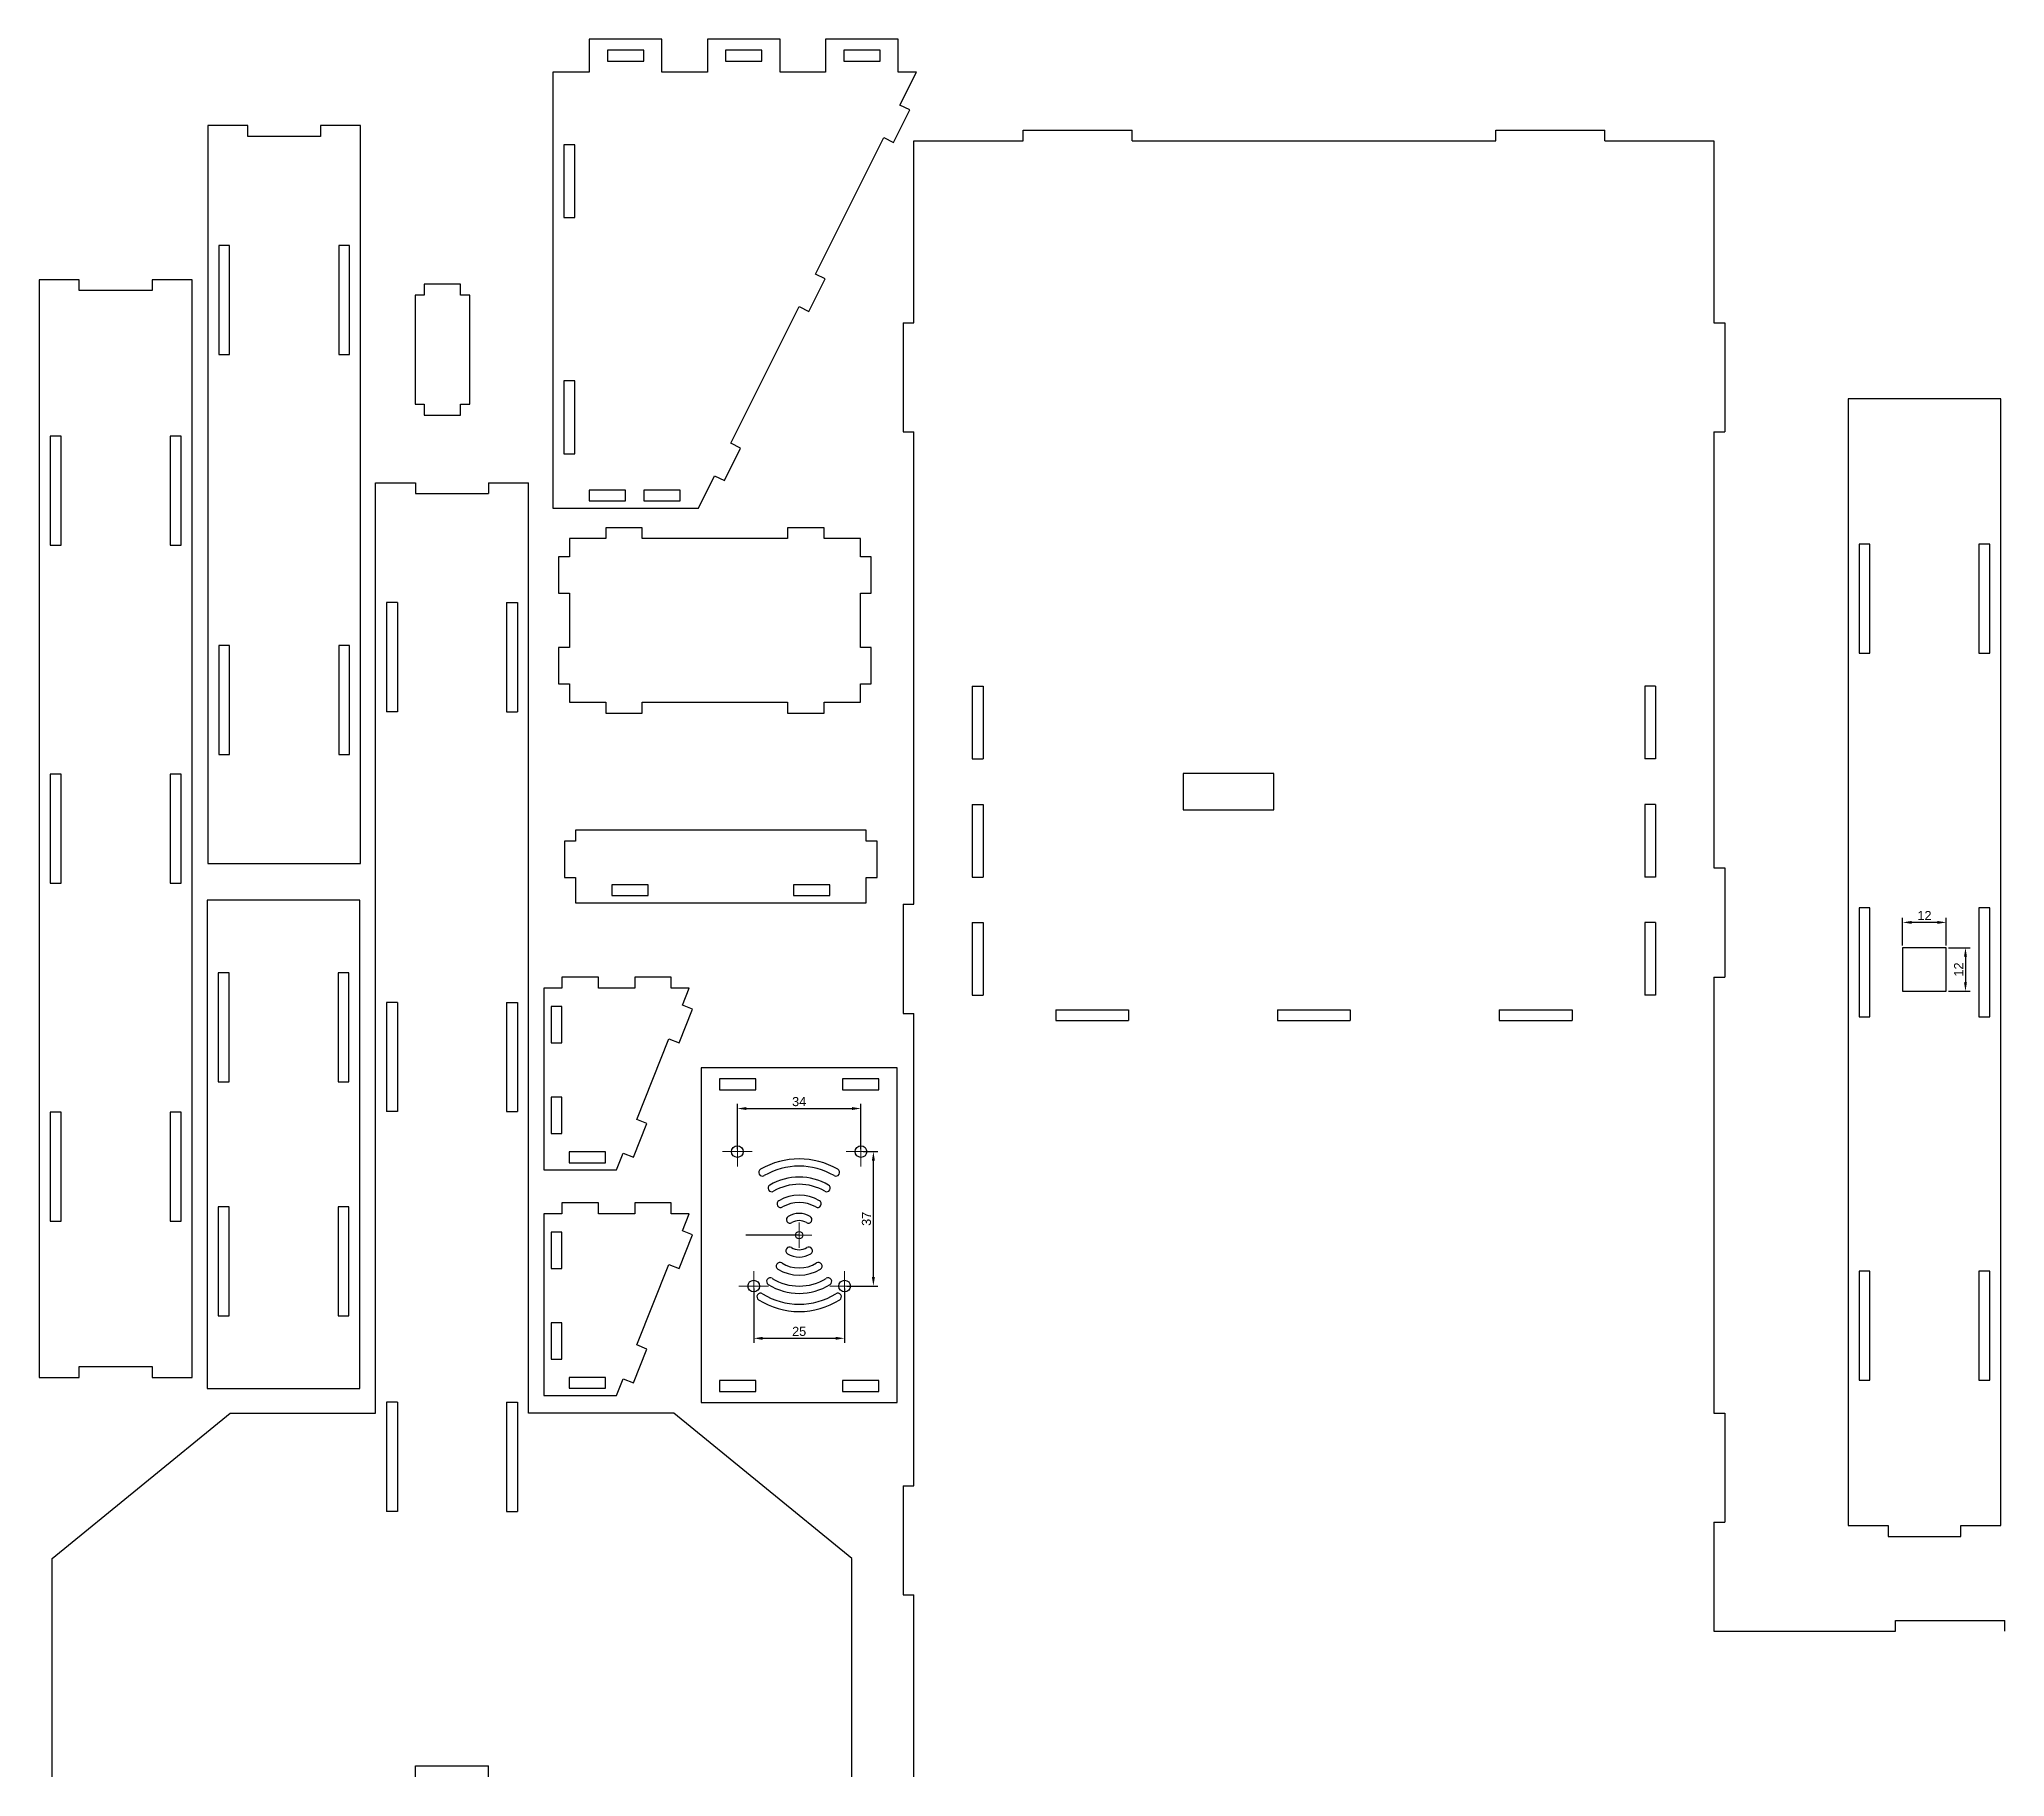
# Model space of a CAD drawing. Header units: millimetres. Extents: x 4721 to 6828, y 89 to 634.
# Drawn here: x 5342 to 5883, y 92 to 570 of the extents above; entities that cross this region are included whole.
import ezdxf

# ---------------------------------------------------------------- set-up
doc = ezdxf.new("R2010")
doc.units = ezdxf.units.MM
doc.styles.get("Standard").update_dxf_attribs({"font": 'arial.ttf'})
doc.dimstyles.new('ISO-25', dxfattribs={"dimtxt": 2.5, "dimasz": 2.5, "dimexe": 1.25, "dimexo": 0.625, "dimtad": 1, "dimtxsty": 'Standard', "dimcen": 2.5, "dimadec": 0, "dimazin": 0, "dimtfac": 1, "dimtmove": 0, "dimatfit": 3, "dimfxl": 1, "dimarcsym": 0})

msp = doc.modelspace()

# ---------------------------------------------------------------- blocks, each defined once
blk = doc.blocks.new('SW_CENTERMARKSYMBOL_9')
at = {"color": 0, "linetype": 'Continuous', "lineweight": 0}
for p, q in [((-0.5, 0), (-0.7, 0)), ((0, 0), (-0.5, 0)), ((0, 0.5), (0, 0.7)), ((0, 0), (0, 0.5)), ((0, 0), (0.5, 0)), ((0, 0), (0, -0.5)), ((0.5, 0), (0.7, 0)), ((0, -0.5), (0, -0.7))]:
    blk.add_line(p, q, dxfattribs=at)
blk = doc.blocks.new('SW_CENTERMARKSYMBOL_10')
at = {"color": 0, "linetype": 'Continuous', "lineweight": 0}
for p, q in [((-0.5, 0), (-0.82, 0)), ((0, 0), (-0.5, 0)), ((0, 0.5), (0, 0.82)), ((0, 0), (0, 0.5)), ((0, 0), (0.5, 0)), ((0, 0), (0, -0.5)), ((0.5, 0), (0.82, 0)), ((0, -0.5), (0, -0.82))]:
    blk.add_line(p, q, dxfattribs=at)
blk = doc.blocks.new('SW_CENTERMARKSYMBOL_12')
at = {"color": 0, "linetype": 'Continuous', "lineweight": 0}
for p, q in [((-0.5, 0), (-0.82, 0)), ((0, 0), (-0.5, 0)), ((0, 0.5), (0, 0.82)), ((0, 0), (0, 0.5)), ((0, 0), (0.5, 0)), ((0, 0), (0, -0.5)), ((0.5, 0), (0.82, 0)), ((0, -0.5), (0, -0.82))]:
    blk.add_line(p, q, dxfattribs=at)
blk = doc.blocks.new('*D48')
at = {"color": 0, "lineweight": -2, "transparency": 16777216}
for p, q in [((5534.39, 264.28), (5534.39, 276.75)), ((5568.39, 264.28), (5568.39, 276.75)), ((5536.89, 275.5), (5565.89, 275.5))]:
    blk.add_line(p, q, dxfattribs=at)
at = {"color": 0, "transparency": 16777216}
for points in [[(5536.89, 275.92), (5536.89, 275.09), (5534.39, 275.5)], [(5565.89, 275.92), (5565.89, 275.09), (5568.39, 275.5)]]:
    blk.add_solid(points, dxfattribs=at)
at = {"layer": 'Defpoints', "color": 0, "transparency": 16777216}
for p in [(5568.39, 275.5), (5534.39, 263.66), (5568.39, 263.66)]:
    blk.add_point(p, dxfattribs=at)
at = {"color": 0, "transparency": 16777216, "insert": (5551.39, 277.4), "char_height": 2.5, "attachment_point": 5}
blk.add_mtext('34', dxfattribs=at)
blk = doc.blocks.new('*D49')
at = {"color": 0, "lineweight": -2, "transparency": 16777216}
for p, q in [((5569.02, 263.66), (5573.06, 263.66)), ((5571.81, 229.16), (5571.81, 261.16)), ((5564.52, 226.66), (5573.06, 226.66))]:
    blk.add_line(p, q, dxfattribs=at)
at = {"color": 0, "transparency": 16777216}
for points in [[(5571.39, 261.16), (5572.23, 261.16), (5571.81, 263.66)], [(5571.39, 229.16), (5572.23, 229.16), (5571.81, 226.66)]]:
    blk.add_solid(points, dxfattribs=at)
at = {"layer": 'Defpoints', "color": 0, "transparency": 16777216}
for p in [(5568.39, 263.66), (5571.81, 263.66), (5563.89, 226.66)]:
    blk.add_point(p, dxfattribs=at)
at = {"color": 0, "transparency": 16777216, "insert": (5569.91, 245.16), "char_height": 2.5, "attachment_point": 5, "rotation": 90}
blk.add_mtext('37', dxfattribs=at)
blk = doc.blocks.new('*D50')
at = {"color": 0, "lineweight": -2, "transparency": 16777216}
for p, q in [((5538.89, 226.03), (5538.89, 211.04)), ((5563.89, 226.03), (5563.89, 211.04)), ((5541.39, 212.29), (5561.39, 212.29))]:
    blk.add_line(p, q, dxfattribs=at)
at = {"color": 0, "transparency": 16777216}
for points in [[(5541.39, 212.7), (5541.39, 211.87), (5538.89, 212.29)], [(5561.39, 212.7), (5561.39, 211.87), (5563.89, 212.29)]]:
    blk.add_solid(points, dxfattribs=at)
at = {"layer": 'Defpoints', "color": 0, "transparency": 16777216}
for p in [(5538.89, 226.66), (5563.89, 226.66), (5563.89, 212.29)]:
    blk.add_point(p, dxfattribs=at)
at = {"color": 0, "transparency": 16777216, "insert": (5551.39, 214.19), "char_height": 2.5, "attachment_point": 5}
blk.add_mtext('25', dxfattribs=at)
blk = doc.blocks.new('*D51')
at = {"color": 0, "lineweight": -2, "transparency": 16777216}
for p, q in [((5854.91, 320.37), (5854.91, 327.96)), ((5864.41, 326.71), (5857.41, 326.71)), ((5866.91, 320.37), (5866.91, 327.96))]:
    blk.add_line(p, q, dxfattribs=at)
at = {"color": 0, "transparency": 16777216}
for points in [[(5857.41, 327.12), (5857.41, 326.29), (5854.91, 326.71)], [(5864.41, 327.12), (5864.41, 326.29), (5866.91, 326.71)]]:
    blk.add_solid(points, dxfattribs=at)
at = {"layer": 'Defpoints', "color": 0, "transparency": 16777216}
for p in [(5854.91, 326.71), (5854.91, 319.75), (5866.91, 319.75)]:
    blk.add_point(p, dxfattribs=at)
at = {"color": 0, "transparency": 16777216, "insert": (5860.91, 328.59), "char_height": 2.5, "attachment_point": 5}
blk.add_mtext('12', dxfattribs=at)
blk = doc.blocks.new('*D52')
at = {"color": 0, "lineweight": -2, "transparency": 16777216}
for p, q in [((5867.53, 319.75), (5873.44, 319.75)), ((5872.19, 317.25), (5872.19, 310.25)), ((5867.53, 307.75), (5873.44, 307.75))]:
    blk.add_line(p, q, dxfattribs=at)
at = {"color": 0, "transparency": 16777216}
for points in [[(5871.77, 317.25), (5872.6, 317.25), (5872.19, 319.75)], [(5871.77, 310.25), (5872.6, 310.25), (5872.19, 307.75)]]:
    blk.add_solid(points, dxfattribs=at)
at = {"layer": 'Defpoints', "color": 0, "transparency": 16777216}
for p in [(5866.91, 319.75), (5866.91, 307.75), (5872.19, 307.75)]:
    blk.add_point(p, dxfattribs=at)
at = {"color": 0, "transparency": 16777216, "insert": (5870.31, 313.75), "char_height": 2.5, "attachment_point": 5, "rotation": 90}
blk.add_mtext('12', dxfattribs=at)

# ---------------------------------------------------------------- dimensions: what is measured, and where the dimension line sits
for base, p1, p2, picture, middle in [((5854.906, 326.707), (5866.906, 319.75), (5854.906, 319.75), '*D51', (5860.906, 328.587)), ((5568.393, 275.502), (5534.393, 263.655), (5568.393, 263.655), '*D48', (5551.393, 277.405))]:
    dim = msp.add_linear_dim(base=base, p1=p1, p2=p2, dimstyle='ISO-25')
    dim.commit()
    dim.dimension.update_dxf_attribs({"geometry": picture, "text_midpoint": middle})
dim = msp.add_linear_dim(base=(5872.187, 307.75), p1=(5866.906, 319.75), p2=(5866.906, 307.75), angle=90, dimstyle='ISO-25')
dim.commit()
dim.dimension.update_dxf_attribs({"geometry": '*D52', "text_midpoint": (5870.307, 313.75)})
dim = msp.add_linear_dim(base=(5571.811, 263.655), p1=(5563.893, 226.655), p2=(5568.393, 263.655), angle=90, dimstyle='ISO-25')
dim.commit()
dim.dimension.update_dxf_attribs({"geometry": '*D49', "text_midpoint": (5571.811, 245.155), "dimtype": 160})
dim = msp.add_linear_dim(base=(5563.893, 212.286), p1=(5538.893, 226.655), p2=(5563.893, 226.655), dimstyle='ISO-25')
dim.commit()
dim.dimension.update_dxf_attribs({"geometry": '*D50', "text_midpoint": (5551.393, 212.286), "dimtype": 160})

# ---------------------------------------------------------------- linework, layer by layer
at = {"color": 7, "linetype": 'Continuous', "lineweight": 25}
for p, q in [((5493.663, 569.659), (5493.663, 560.659)), ((5513.663, 569.659), (5493.663, 569.659)), ((5513.663, 560.659), (5513.663, 569.659)), ((5526.163, 569.659), (5526.163, 560.659)), ((5546.163, 569.659), (5526.163, 569.659)), ((5546.163, 560.659), (5546.163, 569.659)), ((5558.663, 569.659), (5558.663, 560.659)), ((5578.663, 569.659), (5558.663, 569.659)), ((5578.663, 560.659), (5578.663, 569.659)), ((5498.663, 566.659), (5498.663, 563.659)), ((5508.663, 566.659), (5498.663, 566.659)), ((5498.663, 563.659), (5508.663, 563.659)), ((5508.663, 563.659), (5508.663, 566.659)), ((5531.163, 566.659), (5531.163, 563.659)), ((5541.163, 566.659), (5531.163, 566.659)), ((5531.163, 563.659), (5541.163, 563.659)), ((5541.163, 563.659), (5541.163, 566.659)), ((5563.663, 566.659), (5563.663, 563.659)), ((5573.663, 566.659), (5563.663, 566.659)), ((5563.663, 563.659), (5573.663, 563.659)), ((5573.663, 563.659), (5573.663, 566.659)), ((5493.663, 560.659), (5483.663, 560.659)), ((5483.663, 560.659), (5483.663, 440.659)), ((5526.163, 560.659), (5513.663, 560.659)), ((5558.663, 560.659), (5546.163, 560.659)), ((5583.663, 560.659), (5578.663, 560.659)), ((5579.118, 551.568), (5583.663, 560.659)), ((5581.801, 550.226), (5579.118, 551.568)), ((5577.329, 541.282), (5581.801, 550.226)), ((5388.744, 545.926), (5388.744, 342.926)), ((5399.744, 545.926), (5388.744, 545.926)), ((5399.744, 542.926), (5399.744, 545.926)), ((5419.744, 542.926), (5399.744, 542.926)), ((5419.744, 545.926), (5419.744, 542.926)), ((5430.744, 545.926), (5419.744, 545.926)), ((5430.744, 342.926), (5430.744, 545.926)), ((5486.663, 540.659), (5486.663, 520.659)), ((5489.663, 540.659), (5486.663, 540.659)), ((5489.663, 520.659), (5489.663, 540.659)), ((5555.863, 505.057), (5574.646, 542.623)), ((5574.646, 542.623), (5577.329, 541.282)), ((5582.974, 491.684), (5582.974, 541.684)), ((5582.974, 541.684), (5612.974, 541.684)), ((5612.974, 541.684), (5612.974, 544.684)), ((5612.974, 544.684), (5642.974, 544.684)), ((5642.974, 541.684), (5642.974, 544.684)), ((5642.974, 541.684), (5742.974, 541.684)), ((5742.974, 541.684), (5742.974, 544.684)), ((5742.974, 544.684), (5772.974, 544.684)), ((5772.974, 541.684), (5772.974, 544.684)), ((5772.974, 541.684), (5802.974, 541.684)), ((5802.974, 541.684), (5802.974, 491.684)), ((5486.663, 520.659), (5489.663, 520.659)), ((5391.744, 512.926), (5391.744, 482.926)), ((5394.744, 512.926), (5391.744, 512.926)), ((5394.744, 482.926), (5394.744, 512.926)), ((5427.744, 512.926), (5424.744, 512.926)), ((5424.744, 512.926), (5424.744, 482.926)), ((5427.744, 482.926), (5427.744, 512.926)), ((5342.396, 503.508), (5342.396, 201.508)), ((5353.396, 503.508), (5342.396, 503.508)), ((5353.396, 500.508), (5353.396, 503.508)), ((5373.396, 503.508), (5373.396, 500.508)), ((5384.396, 503.508), (5373.396, 503.508)), ((5384.396, 201.508), (5384.396, 503.508)), ((5554.074, 494.771), (5558.546, 503.716)), ((5558.546, 503.716), (5555.863, 505.057)), ((5373.396, 500.508), (5353.396, 500.508)), ((5445.787, 499.253), (5445.787, 469.253)), ((5448.287, 499.253), (5445.787, 499.253)), ((5448.287, 502.253), (5448.287, 499.253)), ((5458.287, 502.253), (5448.287, 502.253)), ((5458.287, 499.253), (5458.287, 502.253)), ((5460.787, 499.253), (5458.287, 499.253)), ((5460.787, 469.253), (5460.787, 499.253)), ((5532.608, 458.547), (5551.391, 496.113)), ((5551.391, 496.113), (5554.074, 494.771)), ((5579.974, 491.684), (5579.974, 461.684)), ((5579.974, 491.684), (5582.974, 491.684)), ((5802.974, 491.684), (5805.974, 491.684)), ((5805.974, 491.684), (5805.974, 461.684)), ((5391.744, 482.926), (5394.744, 482.926)), ((5424.744, 482.926), (5427.744, 482.926)), ((5486.663, 475.659), (5486.663, 455.659)), ((5489.663, 475.659), (5486.663, 475.659)), ((5489.663, 455.659), (5489.663, 475.659)), ((5881.906, 470.75), (5839.906, 470.75)), ((5839.906, 470.75), (5839.906, 160.75)), ((5881.906, 160.75), (5881.906, 470.75)), ((5445.787, 469.253), (5448.287, 469.253)), ((5448.287, 469.253), (5448.287, 466.253)), ((5448.287, 466.253), (5458.287, 466.253)), ((5458.287, 469.253), (5460.787, 469.253)), ((5458.287, 466.253), (5458.287, 469.253)), ((5348.399, 460.508), (5345.399, 460.508)), ((5345.399, 460.508), (5345.399, 430.508)), ((5348.399, 430.508), (5348.399, 460.508)), ((5378.393, 460.508), (5378.393, 430.508)), ((5381.393, 460.508), (5378.393, 460.508)), ((5381.393, 430.508), (5381.393, 460.508)), ((5579.974, 461.684), (5582.974, 461.684)), ((5582.974, 331.684), (5582.974, 461.684)), ((5802.974, 461.684), (5805.974, 461.684)), ((5802.974, 461.684), (5802.974, 341.684)), ((5486.663, 455.659), (5489.663, 455.659)), ((5530.819, 448.261), (5535.291, 457.206)), ((5535.291, 457.206), (5532.608, 458.547)), ((5523.663, 440.659), (5528.135, 449.603)), ((5528.135, 449.603), (5530.819, 448.261)), ((5434.909, 191.684), (5434.909, 447.684)), ((5434.909, 447.684), (5445.909, 447.684)), ((5445.909, 447.684), (5445.909, 444.684)), ((5445.909, 444.684), (5465.909, 444.684)), ((5465.909, 447.684), (5465.909, 444.684)), ((5465.909, 447.684), (5476.909, 447.684)), ((5476.909, 191.684), (5476.909, 447.684)), ((5493.663, 445.659), (5493.663, 442.659)), ((5503.663, 445.659), (5493.663, 445.659)), ((5503.663, 442.659), (5503.663, 445.659)), ((5508.663, 445.659), (5508.663, 442.659)), ((5518.663, 445.659), (5508.663, 445.659)), ((5518.663, 442.659), (5518.663, 445.659)), ((5483.663, 440.659), (5523.663, 440.659)), ((5493.663, 442.659), (5503.663, 442.659)), ((5508.663, 442.659), (5518.663, 442.659)), ((5498.229, 435.302), (5498.229, 432.302)), ((5508.229, 435.302), (5498.229, 435.302)), ((5508.229, 432.302), (5508.229, 435.302)), ((5548.229, 435.302), (5548.229, 432.302)), ((5558.229, 435.302), (5548.229, 435.302)), ((5558.229, 432.302), (5558.229, 435.302)), ((5345.399, 430.508), (5348.399, 430.508)), ((5378.393, 430.508), (5381.393, 430.508)), ((5485.229, 427.302), (5485.229, 417.302)), ((5488.229, 427.302), (5485.229, 427.302)), ((5488.229, 432.302), (5488.229, 427.302)), ((5498.229, 432.302), (5488.229, 432.302)), ((5548.229, 432.302), (5508.229, 432.302)), ((5568.229, 432.302), (5558.229, 432.302)), ((5568.229, 427.302), (5568.229, 432.302)), ((5571.229, 427.302), (5568.229, 427.302)), ((5571.229, 417.302), (5571.229, 427.302)), ((5842.906, 430.75), (5842.906, 400.75)), ((5845.906, 430.75), (5842.906, 430.75)), ((5845.906, 400.75), (5845.906, 430.75)), ((5878.906, 430.75), (5875.906, 430.75)), ((5875.906, 430.75), (5875.906, 400.75)), ((5878.906, 400.75), (5878.906, 430.75)), ((5485.229, 417.302), (5488.229, 417.302)), ((5488.229, 417.302), (5488.229, 402.302)), ((5568.229, 417.302), (5571.229, 417.302)), ((5568.229, 402.302), (5568.229, 417.302)), ((5437.909, 414.684), (5437.909, 384.684)), ((5440.909, 414.684), (5437.909, 414.684)), ((5440.909, 414.684), (5440.909, 384.684)), ((5470.909, 414.684), (5470.909, 384.684)), ((5470.909, 414.684), (5473.909, 414.684)), ((5473.909, 414.684), (5473.909, 384.684)), ((5391.744, 402.926), (5391.744, 372.926)), ((5394.744, 402.926), (5391.744, 402.926)), ((5394.744, 372.926), (5394.744, 402.926)), ((5427.744, 402.926), (5424.744, 402.926)), ((5424.744, 402.926), (5424.744, 372.926)), ((5427.744, 372.926), (5427.744, 402.926)), ((5485.229, 402.302), (5485.229, 392.302)), ((5488.229, 402.302), (5485.229, 402.302)), ((5571.229, 402.302), (5568.229, 402.302)), ((5571.229, 392.302), (5571.229, 402.302)), ((5842.906, 400.75), (5845.906, 400.75)), ((5875.906, 400.75), (5878.906, 400.75)), ((5485.229, 392.302), (5488.229, 392.302)), ((5488.229, 392.302), (5488.229, 387.302)), ((5568.229, 392.302), (5571.229, 392.302)), ((5568.229, 387.302), (5568.229, 392.302)), ((5598.974, 391.684), (5598.974, 371.684)), ((5598.974, 391.684), (5601.974, 391.684)), ((5601.974, 391.684), (5601.974, 371.684)), ((5786.974, 391.684), (5783.974, 391.684)), ((5783.974, 391.684), (5783.974, 371.684)), ((5786.974, 391.684), (5786.974, 371.684)), ((5440.909, 384.684), (5437.909, 384.684)), ((5470.909, 384.684), (5473.909, 384.684)), ((5488.229, 387.302), (5498.229, 387.302)), ((5498.229, 387.302), (5498.229, 384.302)), ((5498.229, 384.302), (5508.229, 384.302)), ((5508.229, 387.302), (5548.229, 387.302)), ((5508.229, 384.302), (5508.229, 387.302)), ((5548.229, 387.302), (5548.229, 384.302)), ((5548.229, 384.302), (5558.229, 384.302)), ((5558.229, 387.302), (5568.229, 387.302)), ((5558.229, 384.302), (5558.229, 387.302)), ((5391.744, 372.926), (5394.744, 372.926)), ((5424.744, 372.926), (5427.744, 372.926)), ((5598.974, 371.684), (5601.974, 371.684)), ((5681.974, 367.684), (5656.974, 367.684)), ((5656.974, 367.684), (5656.974, 357.684)), ((5681.974, 357.684), (5681.974, 367.684)), ((5786.974, 371.684), (5783.974, 371.684)), ((5348.396, 367.508), (5345.396, 367.508)), ((5345.396, 367.508), (5345.396, 337.508)), ((5348.396, 337.508), (5348.396, 367.508)), ((5378.396, 367.508), (5378.396, 337.508)), ((5381.396, 367.508), (5378.396, 367.508)), ((5381.396, 337.508), (5381.396, 367.508)), ((5598.974, 359.184), (5598.974, 339.184)), ((5598.974, 359.184), (5601.974, 359.184)), ((5601.974, 359.184), (5601.974, 339.184)), ((5656.974, 357.684), (5681.974, 357.684)), ((5786.974, 359.184), (5783.974, 359.184)), ((5783.974, 359.184), (5783.974, 339.184)), ((5786.974, 359.184), (5786.974, 339.184)), ((5489.86, 352.085), (5489.86, 349.085)), ((5569.86, 352.085), (5489.86, 352.085)), ((5569.86, 349.085), (5569.86, 352.085)), ((5486.86, 349.085), (5486.86, 339.085)), ((5489.86, 349.085), (5486.86, 349.085)), ((5572.86, 349.085), (5569.86, 349.085)), ((5572.86, 339.085), (5572.86, 349.085)), ((5388.744, 342.926), (5430.744, 342.926)), ((5802.974, 341.684), (5805.974, 341.684)), ((5805.974, 341.684), (5805.974, 311.684)), ((5345.396, 337.508), (5348.396, 337.508)), ((5378.396, 337.508), (5381.396, 337.508)), ((5486.86, 339.085), (5489.86, 339.085)), ((5489.86, 339.085), (5489.86, 332.085)), ((5509.86, 337.085), (5499.86, 337.085)), ((5499.86, 337.085), (5499.86, 334.085)), ((5509.86, 334.085), (5509.86, 337.085)), ((5559.86, 337.085), (5549.86, 337.085)), ((5549.86, 337.085), (5549.86, 334.085)), ((5559.86, 334.085), (5559.86, 337.085)), ((5569.86, 339.085), (5572.86, 339.085)), ((5569.86, 332.085), (5569.86, 339.085)), ((5598.974, 339.184), (5601.974, 339.184)), ((5786.974, 339.184), (5783.974, 339.184)), ((5388.571, 332.817), (5388.571, 198.457)), ((5430.571, 332.817), (5388.571, 332.817)), ((5430.571, 198.457), (5430.571, 332.817)), ((5489.86, 332.085), (5569.86, 332.085)), ((5499.86, 334.085), (5509.86, 334.085)), ((5549.86, 334.085), (5559.86, 334.085)), ((5579.974, 331.684), (5579.974, 301.684)), ((5579.974, 331.684), (5582.974, 331.684)), ((5842.906, 330.75), (5842.906, 300.75)), ((5845.906, 330.75), (5842.906, 330.75)), ((5845.906, 300.75), (5845.906, 330.75)), ((5878.906, 330.75), (5875.906, 330.75)), ((5875.906, 330.75), (5875.906, 300.75)), ((5878.906, 300.75), (5878.906, 330.75)), ((5598.974, 326.684), (5598.974, 306.684)), ((5598.974, 326.684), (5601.974, 326.684)), ((5601.974, 326.684), (5601.974, 306.684)), ((5786.974, 326.684), (5783.974, 326.684)), ((5783.974, 326.684), (5783.974, 306.684)), ((5786.974, 326.684), (5786.974, 306.684)), ((5866.906, 319.75), (5854.906, 319.75)), ((5854.906, 319.75), (5854.906, 307.75)), ((5866.906, 307.75), (5866.906, 319.75)), ((5391.571, 312.817), (5391.571, 282.817)), ((5394.571, 312.817), (5391.571, 312.817)), ((5394.571, 282.817), (5394.571, 312.817)), ((5427.571, 312.817), (5424.571, 312.817)), ((5424.571, 312.817), (5424.571, 282.817)), ((5427.571, 282.817), (5427.571, 312.817)), ((5486.161, 308.602), (5481.161, 308.602)), ((5481.161, 308.602), (5481.161, 258.602)), ((5486.161, 311.602), (5486.161, 308.602)), ((5496.161, 311.602), (5486.161, 311.602)), ((5496.161, 308.602), (5496.161, 311.602)), ((5506.161, 308.602), (5496.161, 308.602)), ((5506.161, 311.602), (5506.161, 308.602)), ((5516.161, 311.602), (5506.161, 311.602)), ((5516.161, 308.602), (5516.161, 311.602)), ((5521.161, 308.602), (5516.161, 308.602)), ((5519.304, 303.96), (5521.161, 308.602)), ((5802.974, 311.684), (5805.974, 311.684)), ((5802.974, 311.684), (5802.974, 191.684)), ((5437.909, 304.684), (5437.909, 274.684)), ((5440.909, 304.684), (5437.909, 304.684)), ((5440.909, 304.684), (5440.909, 274.684)), ((5470.909, 304.684), (5470.909, 274.684)), ((5470.909, 304.684), (5473.909, 304.684)), ((5473.909, 304.684), (5473.909, 274.684)), ((5483.161, 303.602), (5483.161, 293.602)), ((5486.161, 303.602), (5483.161, 303.602)), ((5486.161, 293.602), (5486.161, 303.602)), ((5518.375, 293.561), (5522.089, 302.846)), ((5522.089, 302.846), (5519.304, 303.96)), ((5598.974, 306.684), (5601.974, 306.684)), ((5786.974, 306.684), (5783.974, 306.684)), ((5854.906, 307.75), (5866.906, 307.75)), ((5579.974, 301.684), (5582.974, 301.684)), ((5582.974, 171.684), (5582.974, 301.684)), ((5621.974, 302.684), (5641.974, 302.684)), ((5621.974, 302.684), (5621.974, 299.684)), ((5621.974, 299.684), (5641.974, 299.684)), ((5641.974, 302.684), (5641.974, 299.684)), ((5682.974, 302.684), (5702.974, 302.684)), ((5682.974, 302.684), (5682.974, 299.684)), ((5682.974, 299.684), (5702.974, 299.684)), ((5702.974, 302.684), (5702.974, 299.684)), ((5743.974, 302.684), (5763.974, 302.684)), ((5743.974, 302.684), (5743.974, 299.684)), ((5743.974, 299.684), (5763.974, 299.684)), ((5763.974, 302.684), (5763.974, 299.684)), ((5842.906, 300.75), (5845.906, 300.75)), ((5875.906, 300.75), (5878.906, 300.75)), ((5483.161, 293.602), (5486.161, 293.602)), ((5506.732, 272.53), (5515.59, 294.675)), ((5515.59, 294.675), (5518.375, 293.561)), ((5524.468, 286.655), (5524.468, 194.655)), ((5578.318, 286.655), (5524.468, 286.655)), ((5578.318, 194.655), (5578.318, 286.655)), ((5391.571, 282.817), (5394.571, 282.817)), ((5424.571, 282.817), (5427.571, 282.817)), ((5529.468, 283.655), (5529.468, 280.655)), ((5539.468, 283.655), (5529.468, 283.655)), ((5539.468, 280.655), (5539.468, 283.655)), ((5563.318, 283.655), (5563.318, 280.655)), ((5573.318, 283.655), (5563.318, 283.655)), ((5573.318, 280.655), (5573.318, 283.655)), ((5483.161, 278.602), (5483.161, 268.602)), ((5486.161, 278.602), (5483.161, 278.602)), ((5486.161, 268.602), (5486.161, 278.602)), ((5529.468, 280.655), (5539.468, 280.655)), ((5563.318, 280.655), (5573.318, 280.655)), ((5348.399, 274.508), (5345.396, 274.508)), ((5345.396, 274.508), (5345.396, 244.508)), ((5348.399, 244.508), (5348.399, 274.508)), ((5378.393, 274.508), (5378.393, 244.508)), ((5381.396, 274.508), (5378.393, 274.508)), ((5381.396, 244.508), (5381.396, 274.508)), ((5440.909, 274.684), (5437.909, 274.684)), ((5470.909, 274.684), (5473.909, 274.684)), ((5505.803, 262.131), (5509.517, 271.415)), ((5509.517, 271.415), (5506.732, 272.53)), ((5483.161, 268.602), (5486.161, 268.602)), ((5488.161, 263.602), (5488.161, 260.602)), ((5498.161, 263.602), (5488.161, 263.602)), ((5488.161, 260.602), (5498.161, 260.602)), ((5498.161, 260.602), (5498.161, 263.602)), ((5501.161, 258.602), (5503.018, 263.245)), ((5503.018, 263.245), (5505.803, 262.131)), ((5481.161, 258.602), (5501.161, 258.602)), ((5486.161, 249.533), (5486.161, 246.533)), ((5496.161, 249.533), (5486.161, 249.533)), ((5496.161, 246.533), (5496.161, 249.533)), ((5506.161, 249.533), (5506.161, 246.533)), ((5516.161, 249.533), (5506.161, 249.533)), ((5516.161, 246.533), (5516.161, 249.533)), ((5345.396, 244.508), (5348.399, 244.508)), ((5378.393, 244.508), (5381.396, 244.508)), ((5391.571, 248.457), (5391.571, 218.457)), ((5394.571, 248.457), (5391.571, 248.457)), ((5394.571, 218.457), (5394.571, 248.457)), ((5427.571, 248.457), (5424.571, 248.457)), ((5424.571, 248.457), (5424.571, 218.457)), ((5427.571, 218.457), (5427.571, 248.457)), ((5486.161, 246.533), (5481.161, 246.533)), ((5481.161, 246.533), (5481.161, 196.533)), ((5506.161, 246.533), (5496.161, 246.533)), ((5521.161, 246.533), (5516.161, 246.533)), ((5519.304, 241.891), (5521.161, 246.533)), ((5483.161, 241.533), (5483.161, 231.533)), ((5486.161, 241.533), (5483.161, 241.533)), ((5486.161, 231.533), (5486.161, 241.533)), ((5518.375, 231.492), (5522.089, 240.777)), ((5522.089, 240.777), (5519.304, 241.891)), ((5506.732, 210.461), (5515.59, 232.606)), ((5515.59, 232.606), (5518.375, 231.492)), ((5483.161, 231.533), (5486.161, 231.533)), ((5842.906, 230.75), (5842.906, 200.75)), ((5845.906, 230.75), (5842.906, 230.75)), ((5845.906, 200.75), (5845.906, 230.75)), ((5878.906, 230.75), (5875.906, 230.75)), ((5875.906, 230.75), (5875.906, 200.75)), ((5878.906, 200.75), (5878.906, 230.75)), ((5391.571, 218.457), (5394.571, 218.457)), ((5424.571, 218.457), (5427.571, 218.457)), ((5483.161, 216.533), (5483.161, 206.533)), ((5486.161, 216.533), (5483.161, 216.533)), ((5486.161, 206.533), (5486.161, 216.533)), ((5483.161, 206.533), (5486.161, 206.533)), ((5505.803, 200.062), (5509.517, 209.346)), ((5509.517, 209.346), (5506.732, 210.461)), ((5342.396, 201.508), (5353.396, 201.508)), ((5353.396, 204.508), (5373.396, 204.508)), ((5353.396, 201.508), (5353.396, 204.508)), ((5373.396, 204.508), (5373.396, 201.508)), ((5373.396, 201.508), (5384.396, 201.508)), ((5488.161, 201.533), (5488.161, 198.533)), ((5498.161, 201.533), (5488.161, 201.533)), ((5498.161, 198.533), (5498.161, 201.533)), ((5501.161, 196.533), (5503.018, 201.176)), ((5503.018, 201.176), (5505.803, 200.062)), ((5539.468, 200.655), (5529.468, 200.655)), ((5529.468, 200.655), (5529.468, 197.655)), ((5539.468, 197.655), (5539.468, 200.655)), ((5573.318, 200.655), (5563.318, 200.655)), ((5563.318, 200.655), (5563.318, 197.655)), ((5573.318, 197.655), (5573.318, 200.655)), ((5842.906, 200.75), (5845.906, 200.75)), ((5875.906, 200.75), (5878.906, 200.75)), ((5388.571, 198.457), (5430.571, 198.457)), ((5437.909, 194.684), (5437.909, 164.684)), ((5440.909, 194.684), (5437.909, 194.684)), ((5440.909, 194.684), (5440.909, 164.684)), ((5470.909, 194.684), (5470.909, 164.684)), ((5470.909, 194.684), (5473.909, 194.684)), ((5473.909, 194.684), (5473.909, 164.684)), ((5481.161, 196.533), (5501.161, 196.533)), ((5488.161, 198.533), (5498.161, 198.533)), ((5524.468, 194.655), (5578.318, 194.655)), ((5529.468, 197.655), (5539.468, 197.655)), ((5563.318, 197.655), (5573.318, 197.655)), ((5345.909, 151.684), (5394.909, 191.684)), ((5394.909, 191.684), (5434.909, 191.684)), ((5516.909, 191.684), (5476.909, 191.684)), ((5565.909, 151.684), (5516.909, 191.684)), ((5802.974, 191.684), (5805.974, 191.684)), ((5805.974, 191.684), (5805.974, 161.684)), ((5579.974, 171.684), (5579.974, 141.684)), ((5579.974, 171.684), (5582.974, 171.684)), ((5440.909, 164.684), (5437.909, 164.684)), ((5470.909, 164.684), (5473.909, 164.684)), ((5802.974, 161.684), (5805.974, 161.684)), ((5802.974, 161.684), (5802.974, 131.684)), ((5839.906, 160.75), (5850.906, 160.75)), ((5850.906, 160.75), (5850.906, 157.75)), ((5850.906, 157.75), (5870.906, 157.75)), ((5870.906, 160.75), (5881.906, 160.75)), ((5870.906, 157.75), (5870.906, 160.75)), ((5345.909, 91.684), (5345.909, 151.684)), ((5565.909, 91.684), (5565.909, 151.684)), ((5579.974, 141.684), (5582.974, 141.684)), ((5582.974, 91.684), (5582.974, 141.684)), ((5802.974, 131.684), (5852.974, 131.684)), ((5852.974, 131.684), (5852.974, 134.684)), ((5852.974, 134.684), (5882.974, 134.684)), ((5882.974, 131.684), (5882.974, 134.684)), ((5445.909, 94.684), (5465.909, 94.684)), ((5445.909, 91.684), (5445.909, 94.684)), ((5465.909, 91.684), (5465.909, 94.684))]:
    msp.add_line(p, q, dxfattribs=at)
msp.add_line((5551.393, 240.655), (5536.768, 240.655))
for centre, radius in [((5534.393, 263.655), 1.6), ((5568.393, 263.655), 1.6), ((5551.393, 240.655), 1), ((5538.893, 226.655), 1.6), ((5563.893, 226.655), 1.6)]:
    msp.add_circle(centre, radius, dxfattribs=at)
for centre, radius, start, end in [((5551.393, 240.655), 21, 59.65845, 120.34155), ((5551.393, 240.655), 19, 59.65845, 120.34155), ((5541.29, 257.916), 1, 120.34155, 300.34155), ((5543.816, 253.601), 1, 120.34155, 300.34155), ((5551.393, 240.655), 16, 59.65845, 120.34155), ((5551.393, 240.655), 14, 59.65845, 120.34155), ((5558.971, 253.601), 1, 239.65845, 59.65845), ((5561.497, 257.916), 1, 239.65845, 59.65845), ((5546.342, 249.285), 1, 120.34155, 300.34155), ((5551.393, 240.655), 11, 59.65845, 120.34155), ((5551.393, 240.655), 9, 59.65845, 120.34155), ((5556.445, 249.285), 1, 239.65845, 59.65845), ((5548.868, 244.97), 1, 120.34155, 300.34155), ((5551.393, 240.655), 6, 59.65845, 120.34155), ((5551.393, 240.655), 4, 59.65845, 120.34155), ((5553.919, 244.97), 1, 239.65845, 59.65845), ((5546.086, 232.18), 1, 57.94673, 237.94673), ((5551.393, 240.655), 9, 237.94673, 302.05327), ((5548.74, 236.417), 1, 57.94673, 237.94673), ((5551.393, 240.655), 6, 237.94673, 302.05327), ((5551.393, 240.655), 4, 237.94673, 302.05327), ((5554.047, 236.417), 1, 302.05327, 122.05327), ((5556.701, 232.18), 1, 302.05327, 122.05327), ((5543.433, 227.942), 1, 57.94673, 237.94673), ((5551.393, 240.655), 16, 237.94673, 302.05327), ((5551.393, 240.655), 14, 237.94673, 302.05327), ((5551.393, 240.655), 11, 237.94673, 302.05327), ((5559.354, 227.942), 1, 302.05327, 122.05327), ((5540.779, 223.704), 1, 57.94673, 237.94673), ((5551.393, 240.655), 21, 237.94673, 302.05327), ((5551.393, 240.655), 19, 237.94673, 302.05327), ((5562.008, 223.704), 1, 302.05327, 122.05327)]:
    msp.add_arc(centre, radius, start, end, dxfattribs=at)

# ---------------------------------------------------------------- block references
at = {"color": 7, "linetype": 'Continuous', "lineweight": 0, "yscale": 5, "zscale": 5}
for name, p, xscale in [('SW_CENTERMARKSYMBOL_10', (5534.393, 263.655), -5), ('SW_CENTERMARKSYMBOL_10', (5568.393, 263.655), 5), ('SW_CENTERMARKSYMBOL_9', (5551.393, 240.655), 5), ('SW_CENTERMARKSYMBOL_12', (5538.893, 226.655), 5), ('SW_CENTERMARKSYMBOL_12', (5563.893, 226.655), -5)]:
    msp.add_blockref(name, p, dxfattribs=dict(at, xscale=xscale))

msp.set_redraw_order([(e.dxf.handle, doc.entitydb.next_handle()) for e in msp.query("TEXT MTEXT ATTDEF DIMENSION ARC_DIMENSION")])  # texts and dimensions are drawn at this point

doc.saveas('drawing.dxf')
